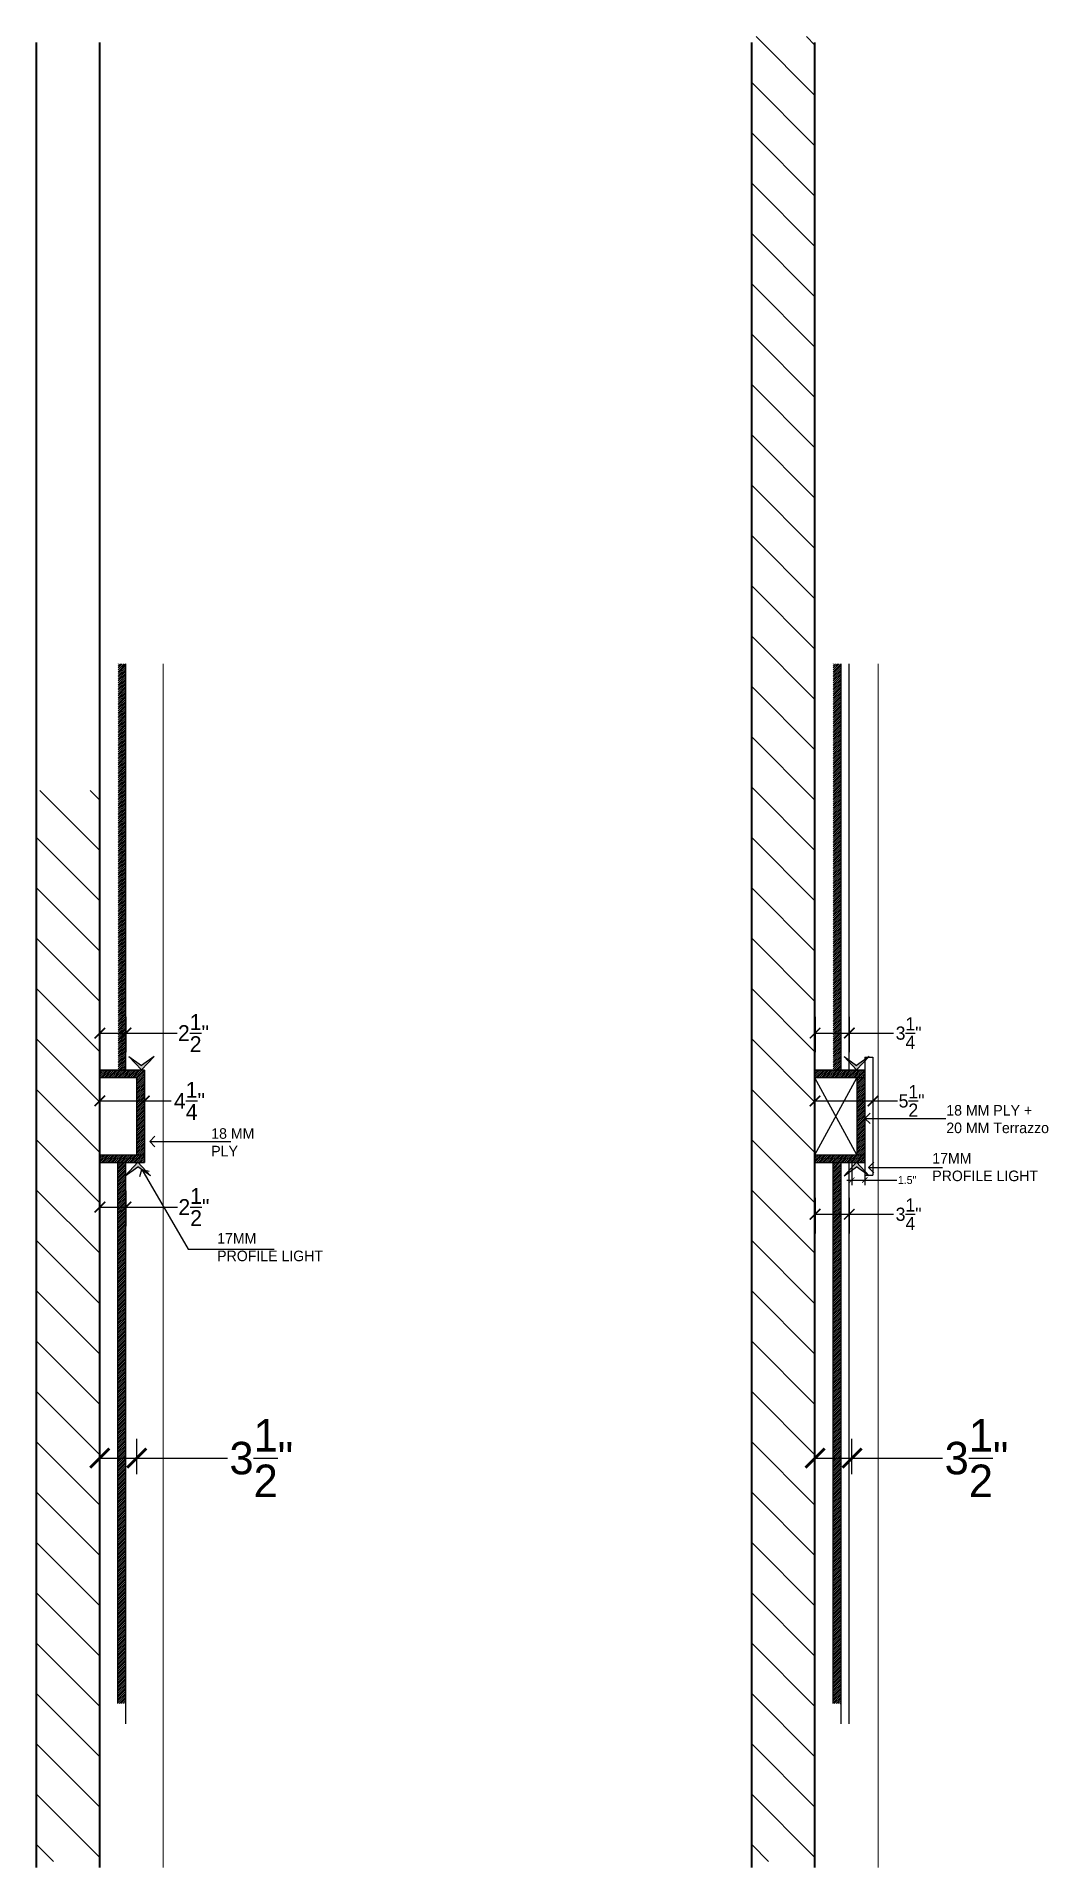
# Model space of a CAD drawing. Header units: inches. Extents: x -137722 to 81594, y -22256 to -1207.
# Drawn here: x -63281.2 to -63185.3, y -1380.9 to -1207.4 of the extents above; entities that cross this region are included whole.
import ezdxf

# ---------------------------------------------------------------- set-up
doc = ezdxf.new("R2010")
doc.units = ezdxf.units.IN
doc.header["$LTSCALE"] = 0.05
doc.header["$MEASUREMENT"] = 0
doc.header["$PDMODE"] = 3
doc.header["$PDSIZE"] = -4
doc.linetypes.add('DASHED2', pattern=[0.375, 0.25, -0.125])
doc.layers.get('Defpoints').update_dxf_attribs({"linetype": 'DASHED2'})
for name, color, linetype in [('Civil Dimension - Text', 7, 'Continuous'), ('Flooring Hatch', 251, 'Continuous'), ('FURNIITURE', 6, 'Continuous'), ('HATCH', 251, 'Continuous'), ('text', 176, 'Continuous')]:
    doc.layers.add(name, color=color, linetype=linetype)
doc.layers.add('FURNITURE', color=36, linetype='Continuous', lineweight=18)
doc.layers.add('WALL', color=7, linetype='Continuous', lineweight=35)
doc.styles.add('9-128OF1-4', font='stylu.ttf')
doc.styles.add('ARIAL1', font='romans.shx', dxfattribs={"width": 0.85})
doc.dimstyles.new('DIM 1-4', dxfattribs={"dimtxt": 3.0792, "dimasz": 1.82, "dimexe": 1.82, "dimexo": 0, "dimgap": 0.09, "dimtad": 0, "dimzin": 0, "dimdsep": 46, "dimlunit": 4, "dimtxsty": '9-128OF1-4', "dimblk": 'ARCHTICK', "dimcen": 1.8125, "dimdle": 1.82, "dimclrd": 8, "dimclre": 8, "dimadec": 0, "dimazin": 0, "dimtfac": 1, "dimtofl": 0, "dimtmove": 0, "dimatfit": 3, "dimldrblk": 'OPEN90', "dimfxl": 1, "dimtolj": 1, "dimtzin": 0, "dimlwd": -1, "dimarcsym": 0})
pattern_1 = [(45, (6981.27605, 8514.49182), (-0.08838834765, 0.08838834765), [])]
pattern_2 = [(45, (7049.07723, 8514.49182), (-0.08838834765, 0.08838834765), [])]

msp = doc.modelspace()

# ---------------------------------------------------------------- texts
at = {"layer": 'text', "ltscale": 50, "char_height": 1, "attachment_point": 1, "style": '9-128OF1-4'}
for s, width, insert in [('18 MM PLY + \\P20 MM Terrazzo', 455.53682, (-63194.983, -1308.657)), ('18 MM\\PPLY', 455.53682, (-63264.6769, -1310.8578)), ('{\\fStylus BT|b0|i0|c0|p34;17MM \\PPROFILE LIGHT}', 657.617651, (-63196.3123, -1313.2074)), ('{\\fStylus BT|b0|i0|c0|p34;17MM \\PPROFILE LIGHT}', 657.617651, (-63264.1135, -1320.7954))]:
    msp.add_mtext_dynamic_manual_height_columns(s, width=width, gutter_width=15.396, heights=[0], dxfattribs=dict(at, insert=insert))

# ---------------------------------------------------------------- blocks, each defined once
blk = doc.blocks.new('_ArchTick')
at = {"color": 0, "const_width": 0.15}
blk.add_lwpolyline([(-0.5, -0.5), (0.5, 0.5)], dxfattribs=at)
blk = doc.blocks.new('*D404')
at = {"layer": 'Civil Dimension - Text', "color": 8, "lineweight": -2, "ltscale": 50, "transparency": 16777216}
for p, q in [((-63275.24, -1300.3), (-63275.24, -1303.66)), ((-63272.77, -1300.3), (-63272.77, -1303.66))]:
    blk.add_line(p, q, dxfattribs=at)
at = {"layer": 'Civil Dimension - Text', "color": 8, "ltscale": 50, "transparency": 16777216}
for p, q in [((-63275.24, -1301.84), (-63270.95, -1301.84)), ((-63272.77, -1301.84), (-63267.92, -1301.84))]:
    blk.add_line(p, q, dxfattribs=at)
at = {"layer": 'Defpoints', "color": 0, "ltscale": 50, "transparency": 16777216}
for p in [(-63275.24, -1300.3), (-63272.77, -1300.3), (-63275.24, -1301.84)]:
    blk.add_point(p, dxfattribs=at)
at = {"layer": 'Civil Dimension - Text', "color": 8, "ltscale": 50, "transparency": 16777216, "rotation": 180}
blk.add_blockref('_ArchTick', (-63275.24, -1301.84), dxfattribs=at)
at = {"layer": 'Civil Dimension - Text', "color": 8, "ltscale": 50, "transparency": 16777216}
blk.add_blockref('_ArchTick', (-63272.77, -1301.84), dxfattribs=at)
at = {"layer": 'Civil Dimension - Text', "color": 0, "ltscale": 50, "transparency": 16777216, "insert": (-63266.36, -1301.84), "char_height": 1.5, "attachment_point": 5, "style": '9-128OF1-4'}
blk.add_mtext('\\A1;2{\\H1x;\\S1/2;}"', dxfattribs=at)
blk = doc.blocks.new('_Open90')
at = {"color": 0, "linetype": 'ByBlock', "lineweight": -2}
for p, q in [((0, 0), (-1, 0)), ((-0.5, 0.5), (0, 0)), ((0, 0), (-0.5, -0.5))]:
    blk.add_line(p, q, dxfattribs=at)
blk = doc.blocks.new('adwawd')
at = {"layer": 'Flooring Hatch', "ltscale": 50, "true_color": 0xcd6928, "transparency": 33554687}
h = blk.add_hatch(color=32, dxfattribs=at)
h.dxf.hatch_style = 1
h.paths.add_polyline_path([(-77941.34, -7094.04), (-77946.01, -7099.05), (-77941.34, -7095.73), (-77936.68, -7099.05)])
at = {"layer": 'Civil Dimension - Text', "color": 2, "ltscale": 50}
for p, q in [((-77941.34, -7094.04), (-77946.01, -7099.05)), ((-77946.01, -7099.05), (-77941.34, -7095.73)), ((-77941.34, -7094.04), (-77936.68, -7099.05)), ((-77936.68, -7099.05), (-77941.34, -7095.73))]:
    blk.add_line(p, q, dxfattribs=at)
blk = doc.blocks.new('*D405')
at = {"layer": 'Civil Dimension - Text', "color": 8, "lineweight": -2, "ltscale": 50, "transparency": 16777216}
for p, q in [((-63275.24, -1308.66), (-63275.24, -1306.45)), ((-63271.02, -1309.73), (-63271.02, -1306.45))]:
    blk.add_line(p, q, dxfattribs=at)
at = {"layer": 'Civil Dimension - Text', "color": 8, "ltscale": 50, "transparency": 16777216}
for p, q in [((-63275.24, -1308.27), (-63269.2, -1308.27)), ((-63271.02, -1308.27), (-63268.48, -1308.27))]:
    blk.add_line(p, q, dxfattribs=at)
at = {"layer": 'Defpoints', "color": 0, "ltscale": 50, "transparency": 16777216}
for p in [(-63275.24, -1308.27), (-63275.24, -1308.66), (-63271.02, -1309.73)]:
    blk.add_point(p, dxfattribs=at)
at = {"layer": 'Civil Dimension - Text', "color": 8, "ltscale": 50, "transparency": 16777216, "rotation": 180}
blk.add_blockref('_ArchTick', (-63275.24, -1308.27), dxfattribs=at)
at = {"layer": 'Civil Dimension - Text', "color": 8, "ltscale": 50, "transparency": 16777216}
blk.add_blockref('_ArchTick', (-63271.02, -1308.27), dxfattribs=at)
at = {"layer": 'Civil Dimension - Text', "color": 0, "ltscale": 50, "transparency": 16777216, "insert": (-63266.74, -1308.27), "char_height": 1.5, "attachment_point": 5, "style": '9-128OF1-4'}
blk.add_mtext('\\A1;4{\\H1x;\\S1/4;}"', dxfattribs=at)
blk = doc.blocks.new('*D406')
at = {"layer": 'Civil Dimension - Text', "color": 8, "lineweight": -2, "ltscale": 50, "transparency": 16777216}
for p, q in [((-63275.24, -1343.64), (-63275.24, -1340.31)), ((-63271.74, -1343.64), (-63271.74, -1340.31))]:
    blk.add_line(p, q, dxfattribs=at)
at = {"layer": 'Civil Dimension - Text', "color": 8, "ltscale": 50, "transparency": 16777216}
for p, q in [((-63275.24, -1342.13), (-63269.92, -1342.13)), ((-63271.74, -1342.13), (-63263.13, -1342.13))]:
    blk.add_line(p, q, dxfattribs=at)
at = {"layer": 'Defpoints', "color": 0, "ltscale": 50, "transparency": 16777216}
for p in [(-63275.24, -1342.13), (-63275.24, -1343.64), (-63271.74, -1343.64)]:
    blk.add_point(p, dxfattribs=at)
at = {"layer": 'Civil Dimension - Text', "color": 8, "ltscale": 50, "transparency": 16777216, "xscale": 1.82, "yscale": 1.82, "zscale": 1.82, "rotation": 180}
blk.add_blockref('_ArchTick', (-63275.24, -1342.13), dxfattribs=at)
at = {"layer": 'Civil Dimension - Text', "color": 8, "ltscale": 50, "transparency": 16777216, "xscale": 1.82, "yscale": 1.82, "zscale": 1.82}
blk.add_blockref('_ArchTick', (-63271.74, -1342.13), dxfattribs=at)
at = {"layer": 'Civil Dimension - Text', "color": 0, "ltscale": 50, "transparency": 16777216, "insert": (-63259.93, -1342.13), "char_height": 3.0792, "attachment_point": 5, "style": '9-128OF1-4'}
blk.add_mtext('\\A1;3{\\H1x;\\S1/2;}"', dxfattribs=at)
blk = doc.blocks.new('*D407')
at = {"layer": 'Civil Dimension - Text', "color": 8, "lineweight": -2, "ltscale": 50, "transparency": 16777216}
for p, q in [((-63275.24, -1316.79), (-63275.24, -1320.15)), ((-63272.77, -1316.79), (-63272.77, -1320.15))]:
    blk.add_line(p, q, dxfattribs=at)
at = {"layer": 'Civil Dimension - Text', "color": 8, "ltscale": 50, "transparency": 16777216}
for p, q in [((-63275.24, -1318.33), (-63270.95, -1318.33)), ((-63272.77, -1318.33), (-63267.88, -1318.33))]:
    blk.add_line(p, q, dxfattribs=at)
at = {"layer": 'Defpoints', "color": 0, "ltscale": 50, "transparency": 16777216}
for p in [(-63275.24, -1316.79), (-63272.77, -1316.79), (-63275.24, -1318.33)]:
    blk.add_point(p, dxfattribs=at)
at = {"layer": 'Civil Dimension - Text', "color": 8, "ltscale": 50, "transparency": 16777216, "rotation": 180}
blk.add_blockref('_ArchTick', (-63275.24, -1318.33), dxfattribs=at)
at = {"layer": 'Civil Dimension - Text', "color": 8, "ltscale": 50, "transparency": 16777216}
blk.add_blockref('_ArchTick', (-63272.77, -1318.33), dxfattribs=at)
at = {"layer": 'Civil Dimension - Text', "color": 0, "ltscale": 50, "transparency": 16777216, "insert": (-63266.32, -1318.33), "char_height": 1.5, "attachment_point": 5, "style": '9-128OF1-4'}
blk.add_mtext('\\A1;2{\\H1x;\\S1/2;}"', dxfattribs=at)
blk = doc.blocks.new('*D408')
at = {"layer": 'Civil Dimension - Text', "color": 8, "lineweight": -2, "ltscale": 50, "transparency": 16777216}
for p, q in [((-63207.43, -1300.3), (-63207.43, -1303.66)), ((-63204.18, -1300.3), (-63204.18, -1303.66))]:
    blk.add_line(p, q, dxfattribs=at)
at = {"layer": 'Civil Dimension - Text', "color": 8, "ltscale": 50, "transparency": 16777216}
for p, q in [((-63207.43, -1301.84), (-63202.36, -1301.84)), ((-63204.18, -1301.84), (-63199.99, -1301.84))]:
    blk.add_line(p, q, dxfattribs=at)
at = {"layer": 'Defpoints', "color": 0, "ltscale": 50, "transparency": 16777216}
for p in [(-63207.43, -1300.3), (-63204.18, -1300.3), (-63207.43, -1301.84)]:
    blk.add_point(p, dxfattribs=at)
at = {"layer": 'Civil Dimension - Text', "color": 8, "ltscale": 50, "transparency": 16777216, "rotation": 180}
blk.add_blockref('_ArchTick', (-63207.43, -1301.84), dxfattribs=at)
at = {"layer": 'Civil Dimension - Text', "color": 8, "ltscale": 50, "transparency": 16777216}
blk.add_blockref('_ArchTick', (-63204.18, -1301.84), dxfattribs=at)
at = {"layer": 'Civil Dimension - Text', "color": 0, "ltscale": 50, "transparency": 16777216, "insert": (-63198.56, -1301.84), "char_height": 1.25, "attachment_point": 5, "style": '9-128OF1-4'}
blk.add_mtext('\\A1;3{\\H1x;\\S1/4;}"', dxfattribs=at)
blk = doc.blocks.new('*D409')
at = {"layer": 'Civil Dimension - Text', "color": 8, "lineweight": -2, "ltscale": 50, "transparency": 16777216}
for p, q in [((-63207.43, -1308.66), (-63207.43, -1306.45)), ((-63201.93, -1308.66), (-63201.93, -1306.45))]:
    blk.add_line(p, q, dxfattribs=at)
at = {"layer": 'Civil Dimension - Text', "color": 8, "ltscale": 50, "transparency": 16777216}
for p, q in [((-63207.43, -1308.27), (-63200.11, -1308.27)), ((-63201.93, -1308.27), (-63199.61, -1308.27))]:
    blk.add_line(p, q, dxfattribs=at)
at = {"layer": 'Defpoints', "color": 0, "ltscale": 50, "transparency": 16777216}
for p in [(-63207.43, -1308.27), (-63207.43, -1308.66), (-63201.93, -1308.66)]:
    blk.add_point(p, dxfattribs=at)
at = {"layer": 'Civil Dimension - Text', "color": 8, "ltscale": 50, "transparency": 16777216, "rotation": 180}
blk.add_blockref('_ArchTick', (-63207.43, -1308.27), dxfattribs=at)
at = {"layer": 'Civil Dimension - Text', "color": 8, "ltscale": 50, "transparency": 16777216}
blk.add_blockref('_ArchTick', (-63201.93, -1308.27), dxfattribs=at)
at = {"layer": 'Civil Dimension - Text', "color": 0, "ltscale": 50, "transparency": 16777216, "insert": (-63198.28, -1308.27), "char_height": 1.25, "attachment_point": 5, "style": '9-128OF1-4'}
blk.add_mtext('\\A1;5{\\H1x;\\S1/2;}"', dxfattribs=at)
blk = doc.blocks.new('*D410')
at = {"layer": 'Civil Dimension - Text', "color": 8, "lineweight": -2, "ltscale": 50, "transparency": 16777216}
for p, q in [((-63207.43, -1343.64), (-63207.43, -1340.31)), ((-63203.93, -1343.64), (-63203.93, -1340.31))]:
    blk.add_line(p, q, dxfattribs=at)
at = {"layer": 'Civil Dimension - Text', "color": 8, "ltscale": 50, "transparency": 16777216}
for p, q in [((-63207.43, -1342.13), (-63202.11, -1342.13)), ((-63203.93, -1342.13), (-63195.33, -1342.13))]:
    blk.add_line(p, q, dxfattribs=at)
at = {"layer": 'Defpoints', "color": 0, "ltscale": 50, "transparency": 16777216}
for p in [(-63207.43, -1342.13), (-63207.43, -1343.64), (-63203.93, -1343.64)]:
    blk.add_point(p, dxfattribs=at)
at = {"layer": 'Civil Dimension - Text', "color": 8, "ltscale": 50, "transparency": 16777216, "xscale": 1.82, "yscale": 1.82, "zscale": 1.82, "rotation": 180}
blk.add_blockref('_ArchTick', (-63207.43, -1342.13), dxfattribs=at)
at = {"layer": 'Civil Dimension - Text', "color": 8, "ltscale": 50, "transparency": 16777216, "xscale": 1.82, "yscale": 1.82, "zscale": 1.82}
blk.add_blockref('_ArchTick', (-63203.93, -1342.13), dxfattribs=at)
at = {"layer": 'Civil Dimension - Text', "color": 0, "ltscale": 50, "transparency": 16777216, "insert": (-63192.12, -1342.13), "char_height": 3.0792, "attachment_point": 5, "style": '9-128OF1-4'}
blk.add_mtext('\\A1;3{\\H1x;\\S1/2;}"', dxfattribs=at)
blk = doc.blocks.new('*D415')
at = {"layer": 'Civil Dimension - Text', "color": 8, "lineweight": -2, "ltscale": 50, "transparency": 16777216}
for p, q in [((-63203.93, -1313.88), (-63203.93, -1316.27)), ((-63202.71, -1313.86), (-63202.71, -1316.27))]:
    blk.add_line(p, q, dxfattribs=at)
at = {"layer": 'Civil Dimension - Text', "color": 8, "ltscale": 50, "transparency": 16777216}
for p, q in [((-63204.43, -1315.77), (-63202.71, -1315.77)), ((-63202.71, -1315.77), (-63199.68, -1315.77))]:
    blk.add_line(p, q, dxfattribs=at)
at = {"layer": 'Defpoints', "color": 0, "ltscale": 50, "transparency": 16777216}
for p in [(-63203.93, -1313.88), (-63202.71, -1313.86), (-63202.71, -1315.77)]:
    blk.add_point(p, dxfattribs=at)
at = {"layer": 'Civil Dimension - Text', "color": 8, "ltscale": 50, "transparency": 16777216, "xscale": 0.5, "yscale": 0.5, "zscale": 0.5, "rotation": 180}
blk.add_blockref('_ArchTick', (-63203.93, -1315.77), dxfattribs=at)
at = {"layer": 'Civil Dimension - Text', "color": 8, "ltscale": 50, "transparency": 16777216, "xscale": 0.5, "yscale": 0.5, "zscale": 0.5}
blk.add_blockref('_ArchTick', (-63202.71, -1315.77), dxfattribs=at)
at = {"layer": 'Civil Dimension - Text', "color": 0, "ltscale": 50, "transparency": 16777216, "insert": (-63198.7, -1315.77), "char_height": 0.75, "attachment_point": 5, "style": '9-128OF1-4'}
blk.add_mtext('\\A1;1.5"', dxfattribs=at)
blk = doc.blocks.new('*D717')
at = {"layer": 'Civil Dimension - Text', "color": 8, "lineweight": -2, "ltscale": 50, "transparency": 16777216}
for p, q in [((-63207.43, -1317.47), (-63207.43, -1320.83)), ((-63204.18, -1317.47), (-63204.18, -1320.83))]:
    blk.add_line(p, q, dxfattribs=at)
at = {"layer": 'Civil Dimension - Text', "color": 8, "ltscale": 50, "transparency": 16777216}
for p, q in [((-63207.43, -1319.01), (-63202.36, -1319.01)), ((-63204.18, -1319.01), (-63199.99, -1319.01))]:
    blk.add_line(p, q, dxfattribs=at)
at = {"layer": 'Defpoints', "color": 0, "ltscale": 50, "transparency": 16777216}
for p in [(-63207.43, -1317.47), (-63207.43, -1319.01), (-63204.18, -1317.47)]:
    blk.add_point(p, dxfattribs=at)
at = {"layer": 'Civil Dimension - Text', "color": 8, "ltscale": 50, "transparency": 16777216, "rotation": 180}
blk.add_blockref('_ArchTick', (-63207.43, -1319.01), dxfattribs=at)
at = {"layer": 'Civil Dimension - Text', "color": 8, "ltscale": 50, "transparency": 16777216}
blk.add_blockref('_ArchTick', (-63204.18, -1319.01), dxfattribs=at)
at = {"layer": 'Civil Dimension - Text', "color": 0, "ltscale": 50, "transparency": 16777216, "insert": (-63198.56, -1319.01), "char_height": 1.25, "attachment_point": 5, "style": '9-128OF1-4'}
blk.add_mtext('\\A1;3{\\H1x;\\S1/4;}"', dxfattribs=at)

# ---------------------------------------------------------------- dimensions: what is measured, and where the dimension line sits
at = {"layer": 'Civil Dimension - Text', "ltscale": 50}
for base, p1, p2, override, picture, middle in [((-63275.236, -1301.8427), (-63272.766, -1300.3005), (-63275.236, -1300.3005), {"dimtxt": 1.5, "dimasz": 1, "dimfxl": 0, "dimarcsym": 1}, '*D404', (-63266.3573, -1301.8427)), ((-63207.4348, -1301.8427), (-63204.1848, -1300.3005), (-63207.4348, -1300.3005), {"dimtxt": 1.25, "dimasz": 1, "dimfxl": 0, "dimarcsym": 1}, '*D408', (-63198.5562, -1301.8427)), ((-63275.236, -1308.265), (-63271.016, -1309.7315), (-63275.236, -1308.6627), {"dimtxt": 1.5, "dimasz": 1, "dimfxl": 0, "dimarcsym": 1}, '*D405', (-63266.7438, -1308.265)), ((-63207.4348, -1308.265), (-63201.9348, -1308.6627), (-63207.4348, -1308.6627), {"dimtxt": 1.25, "dimasz": 1, "dimfxl": 0, "dimarcsym": 1}, '*D409', (-63198.2766, -1308.265)), ((-63275.236, -1318.3346), (-63272.766, -1316.7925), (-63275.236, -1316.7925), {"dimtxt": 1.5, "dimasz": 1, "dimfxl": 0, "dimarcsym": 1}, '*D407', (-63266.3198, -1318.3346)), ((-63207.4348, -1319.0139), (-63204.1848, -1317.4717), (-63207.4348, -1317.4717), {"dimtxt": 1.25, "dimasz": 1, "dimfxl": 0, "dimarcsym": 1}, '*D717', (-63198.5562, -1319.0139)), ((-63275.236, -1342.1348), (-63271.736, -1343.6442), (-63275.236, -1343.6442), {"dimfxl": 0, "dimarcsym": 1}, '*D406', (-63259.9255, -1342.1348)), ((-63207.4348, -1342.1348), (-63203.9348, -1343.6442), (-63207.4348, -1343.6442), {"dimfxl": 0, "dimarcsym": 1}, '*D410', (-63192.1243, -1342.1348))]:
    dim = msp.add_linear_dim(base=base, p1=p1, p2=p2, dimstyle='DIM 1-4', override=override, dxfattribs=at)
    dim.commit()
    dim.dimension.update_dxf_attribs({"geometry": picture, "text_midpoint": middle, "dimtype": 160})
dim = msp.add_linear_dim(base=(-63202.7098, -1315.7689), p1=(-63203.9298, -1313.8787), p2=(-63202.7098, -1313.8593), text='1.5"', dimstyle='DIM 1-4', override={"dimtxt": 0.75, "dimasz": 0.5, "dimexe": 0.5, "dimdle": 0.5, "dimfxl": 0, "dimarcsym": 1}, dxfattribs=at)
dim.commit()
dim.dimension.update_dxf_attribs({"geometry": '*D415', "text_midpoint": (-63198.7036, -1315.7689), "dimtype": 160})

# ---------------------------------------------------------------- hatches: boundary and pattern name
at = {"layer": 'Flooring Hatch', "ltscale": 50, "true_color": 0x939598}
h = msp.add_hatch(dxfattribs=at)
h.set_pattern_fill('ANSI31', color=252, scale=27, angle=-90)
h.set_pattern_definition([(315, (7049.0772, 8501.6688), (2.38648539, 2.38648539), [])])
h.paths.add_polyline_path([(-63207.4348, -1207.3723), (-63213.4348, -1207.3723), (-63213.4348, -1380.3723), (-63207.4348, -1380.3723)])
h = msp.add_hatch(dxfattribs=at)
h.set_pattern_fill('ANSI31', color=252, scale=27, angle=-90)
h.set_pattern_definition([(315, (6981.276, 8501.6688), (2.38648539, 2.38648539), [])])
h.paths.add_polyline_path([(-63275.236, -1278.8295), (-63281.236, -1278.8295), (-63281.236, -1380.3723), (-63275.236, -1380.3723)])
at = {"layer": 'HATCH', "ltscale": 50}
h = msp.add_hatch(dxfattribs=at)
h.set_pattern_fill('ANSI31', color=256)
h.set_pattern_definition([(45, (6981.03107, 8514.49182), (-0.08838834765, 0.08838834765), [])])
h.paths.add_polyline_path([(-63272.766, -1266.8215), (-63273.516, -1266.8215), (-63273.516, -1305.3421), (-63272.766, -1305.3421)])
h = msp.add_hatch(dxfattribs=at)
h.set_pattern_fill('ANSI31', color=256)
h.set_pattern_definition([(45, (7048.83225, 8514.49182), (-0.08838834765, 0.08838834765), [])])
h.paths.add_polyline_path([(-63204.9648, -1266.8215), (-63205.7148, -1266.8215), (-63205.7148, -1305.3421), (-63204.9648, -1305.3421)])
h = msp.add_hatch(dxfattribs=at)
h.set_pattern_fill('ANSI31', color=256)
h.set_pattern_definition(pattern_1)
h.paths.add_polyline_path([(-63271.016, -1305.3421), (-63275.236, -1305.3421), (-63275.236, -1306.0921), (-63271.016, -1306.0921)])
h = msp.add_hatch(dxfattribs=at)
h.set_pattern_fill('ANSI31', color=256)
h.set_pattern_definition([(45, (6980.77605, 8514.49182), (-0.08838834765, 0.08838834765), [])])
h.paths.add_polyline_path([(-63271.016, -1306.0921), (-63271.766, -1306.0921), (-63271.766, -1313.371), (-63271.016, -1313.371)])
h = msp.add_hatch(dxfattribs=at)
h.set_pattern_fill('ANSI31', color=256)
h.set_pattern_definition(pattern_2)
h.paths.add_polyline_path([(-63202.7148, -1305.3421), (-63207.4348, -1305.3421), (-63207.4348, -1306.0921), (-63202.7148, -1306.0921)])
h = msp.add_hatch(dxfattribs=at)
h.set_pattern_fill('ANSI31', color=256)
h.set_pattern_definition(pattern_2)
h.paths.add_polyline_path([(-63202.7148, -1306.0921), (-63203.4648, -1306.0921), (-63203.4648, -1313.371), (-63202.7148, -1313.371)])
h = msp.add_hatch(dxfattribs=at)
h.set_pattern_fill('ANSI31', color=256)
h.set_pattern_definition(pattern_1)
h.paths.add_polyline_path([(-63271.016, -1313.371), (-63275.236, -1313.371), (-63275.236, -1314.121), (-63271.016, -1314.121)])
h = msp.add_hatch(dxfattribs=at)
h.set_pattern_fill('ANSI31', color=256)
h.set_pattern_definition(pattern_2)
h.paths.add_polyline_path([(-63202.7148, -1313.371), (-63207.4348, -1313.371), (-63207.4348, -1314.121), (-63203.5173, -1314.121), (-63203.4862, -1314.0876), (-63203.4551, -1314.121), (-63202.7148, -1314.121)])
h = msp.add_hatch(dxfattribs=at)
h.set_pattern_fill('ANSI31', color=256)
h.set_pattern_definition([(45, (6981.02605, 8514.49182), (-0.08838834765, 0.08838834765), [])])
h.paths.add_polyline_path([(-63272.766, -1314.121), (-63273.521, -1314.121), (-63273.521, -1365.4017), (-63272.766, -1365.4017)])
h = msp.add_hatch(dxfattribs=at)
h.set_pattern_fill('ANSI31', color=256)
h.set_pattern_definition([(45, (7048.82723, 8514.49182), (-0.08838834765, 0.08838834765), [])])
h.paths.add_polyline_path([(-63204.9648, -1314.121), (-63205.7198, -1314.121), (-63205.7198, -1365.4017), (-63204.9648, -1365.4017)])

# ---------------------------------------------------------------- linework, layer by layer
at = {"ltscale": 50}
msp.add_line((-63271.016, -1305.3421), (-63271.016, -1314.121), dxfattribs=at)
at = {"layer": 'Civil Dimension - Text', "ltscale": 50}
for p, q in [((-63275.266, -1305.3421), (-63275.266, -1266.8215)), ((-63207.4648, -1305.3421), (-63207.4648, -1266.8215)), ((-63275.236, -1305.3421), (-63271.741, -1305.3421)), ((-63275.236, -1305.3421), (-63271.766, -1305.3421)), ((-63271.016, -1305.3421), (-63275.236, -1305.3421)), ((-63271.766, -1306.0921), (-63275.236, -1306.0921)), ((-63271.766, -1306.0921), (-63271.766, -1313.371)), ((-63207.4348, -1305.3421), (-63203.9398, -1305.3421)), ((-63207.4348, -1305.3421), (-63202.7148, -1305.3421)), ((-63202.7148, -1305.3421), (-63207.4348, -1305.3421)), ((-63202.7148, -1306.0921), (-63207.4348, -1306.0921)), ((-63207.4348, -1313.371), (-63203.4648, -1306.0921)), ((-63203.4648, -1313.371), (-63207.4348, -1306.0921)), ((-63203.4648, -1306.0921), (-63203.4648, -1313.371)), ((-63275.236, -1313.371), (-63271.016, -1313.371)), ((-63207.4348, -1313.371), (-63202.7148, -1313.371)), ((-63275.236, -1314.121), (-63271.016, -1314.121)), ((-63273.521, -1365.4017), (-63273.521, -1314.121)), ((-63271.266, -1314.1061), (-63271.266, -1314.121)), ((-63207.4348, -1314.121), (-63202.7148, -1314.121)), ((-63205.7198, -1365.4017), (-63205.7198, -1314.121)), ((-63203.4648, -1314.1061), (-63203.4648, -1314.121))]:
    msp.add_line(p, q, dxfattribs=at)
at = {"layer": 'FURNIITURE', "color": 242, "ltscale": 50, "true_color": 0xcd2027}
for p, q in [((-63272.766, -1305.3421), (-63272.766, -1266.8215)), ((-63204.9648, -1305.3421), (-63204.9648, -1266.8215)), ((-63204.1848, -1305.3421), (-63204.1848, -1266.8215)), ((-63202.7148, -1304.1258), (-63202.7148, -1315.2992)), ((-63202.7148, -1304.1258), (-63201.9348, -1304.1258)), ((-63201.9348, -1304.1258), (-63201.9348, -1315.2992)), ((-63272.766, -1367.3299), (-63272.766, -1314.121)), ((-63204.9648, -1367.3299), (-63204.9648, -1314.121)), ((-63204.1848, -1367.3299), (-63204.1848, -1314.121)), ((-63202.7148, -1315.2992), (-63201.9348, -1315.2992))]:
    msp.add_line(p, q, dxfattribs=at)
at = {"layer": 'FURNITURE', "color": 244, "ltscale": 50, "true_color": 0x991b1e}
for p, q in [((-63275.236, -1266.8215), (-63275.236, -1380.9317)), ((-63269.236, -1266.8215), (-63269.236, -1380.9317)), ((-63207.4348, -1266.8215), (-63207.4348, -1380.9317)), ((-63201.4348, -1266.8215), (-63201.4348, -1380.9317))]:
    msp.add_line(p, q, dxfattribs=at)
at = {"layer": 'WALL', "ltscale": 50}
for p, q in [((-63281.236, -1380.9317), (-63281.236, -1207.9317)), ((-63275.236, -1380.9317), (-63275.236, -1207.9317)), ((-63213.4348, -1380.9317), (-63213.4348, -1207.9317)), ((-63207.4348, -1380.9317), (-63207.4348, -1207.9317))]:
    msp.add_line(p, q, dxfattribs=at)

# ---------------------------------------------------------------- block references
at = {"layer": 'Civil Dimension - Text', "xscale": -0.2553278660945312, "yscale": 0.2553278660945312, "zscale": 0.2553278660945312, "rotation": 180}
for p in [(-43370.6904, -3116.6428), (-43302.8892, -3116.6428)]:
    msp.add_blockref('adwawd', p, dxfattribs=at)
at = {"layer": 'Civil Dimension - Text', "xscale": 0.2553278660945312, "yscale": 0.2553278660945312, "zscale": 0.2553278660945312}
for p in [(-43371.0459, 497.2177), (-43302.8892, 497.2177)]:
    msp.add_blockref('adwawd', p, dxfattribs=at)

msp.set_redraw_order([(e.dxf.handle, doc.entitydb.next_handle()) for e in msp.query("TEXT MTEXT ATTDEF DIMENSION ARC_DIMENSION")])  # texts and dimensions are drawn at this point

# ---------------------------------------------------------------- leaders
at = {"layer": 'Civil Dimension - Text', "ltscale": 50}
for points, override in [([(-63202.7148, -1309.9221), (-63195.0312, -1309.9221)], {"dimtxt": 75, "dimasz": 1, "dimgap": 0.09, "dimtad": 0, "dimdec": 1, "dimlunit": 2, "dimtxsty": 'ARIAL1', "dimclrt": 256, "dimtdec": 1, "dimfxl": 0, "dimarcsym": 1}), ([(-63270.516, -1312.1229), (-63262.8324, -1312.1229)], {"dimtxt": 75, "dimasz": 1, "dimgap": 0.09, "dimtad": 0, "dimdec": 1, "dimlunit": 2, "dimtxsty": 'ARIAL1', "dimclrt": 256, "dimtdec": 1, "dimfxl": 0, "dimarcsym": 1}), ([(-63271.2628, -1314.7562), (-63266.8706, -1322.3228), (-63258.721, -1322.3228)], {"dimtxt": 75, "dimasz": 1, "dimdec": 1, "dimlunit": 2, "dimtxsty": 'ARIAL1', "dimclrt": 256, "dimtdec": 1, "dimfxl": 0, "dimarcsym": 1}), ([(-63202.3524, -1314.5795), (-63195.3488, -1314.5795)], {"dimtxt": 75, "dimasz": 1, "dimdec": 1, "dimlunit": 2, "dimtxsty": 'ARIAL1', "dimclrt": 256, "dimtdec": 1, "dimfxl": 0, "dimarcsym": 1})]:
    msp.add_leader(points, dimstyle='DIM 1-4', override=override, dxfattribs=at)

doc.saveas('drawing.dxf')
